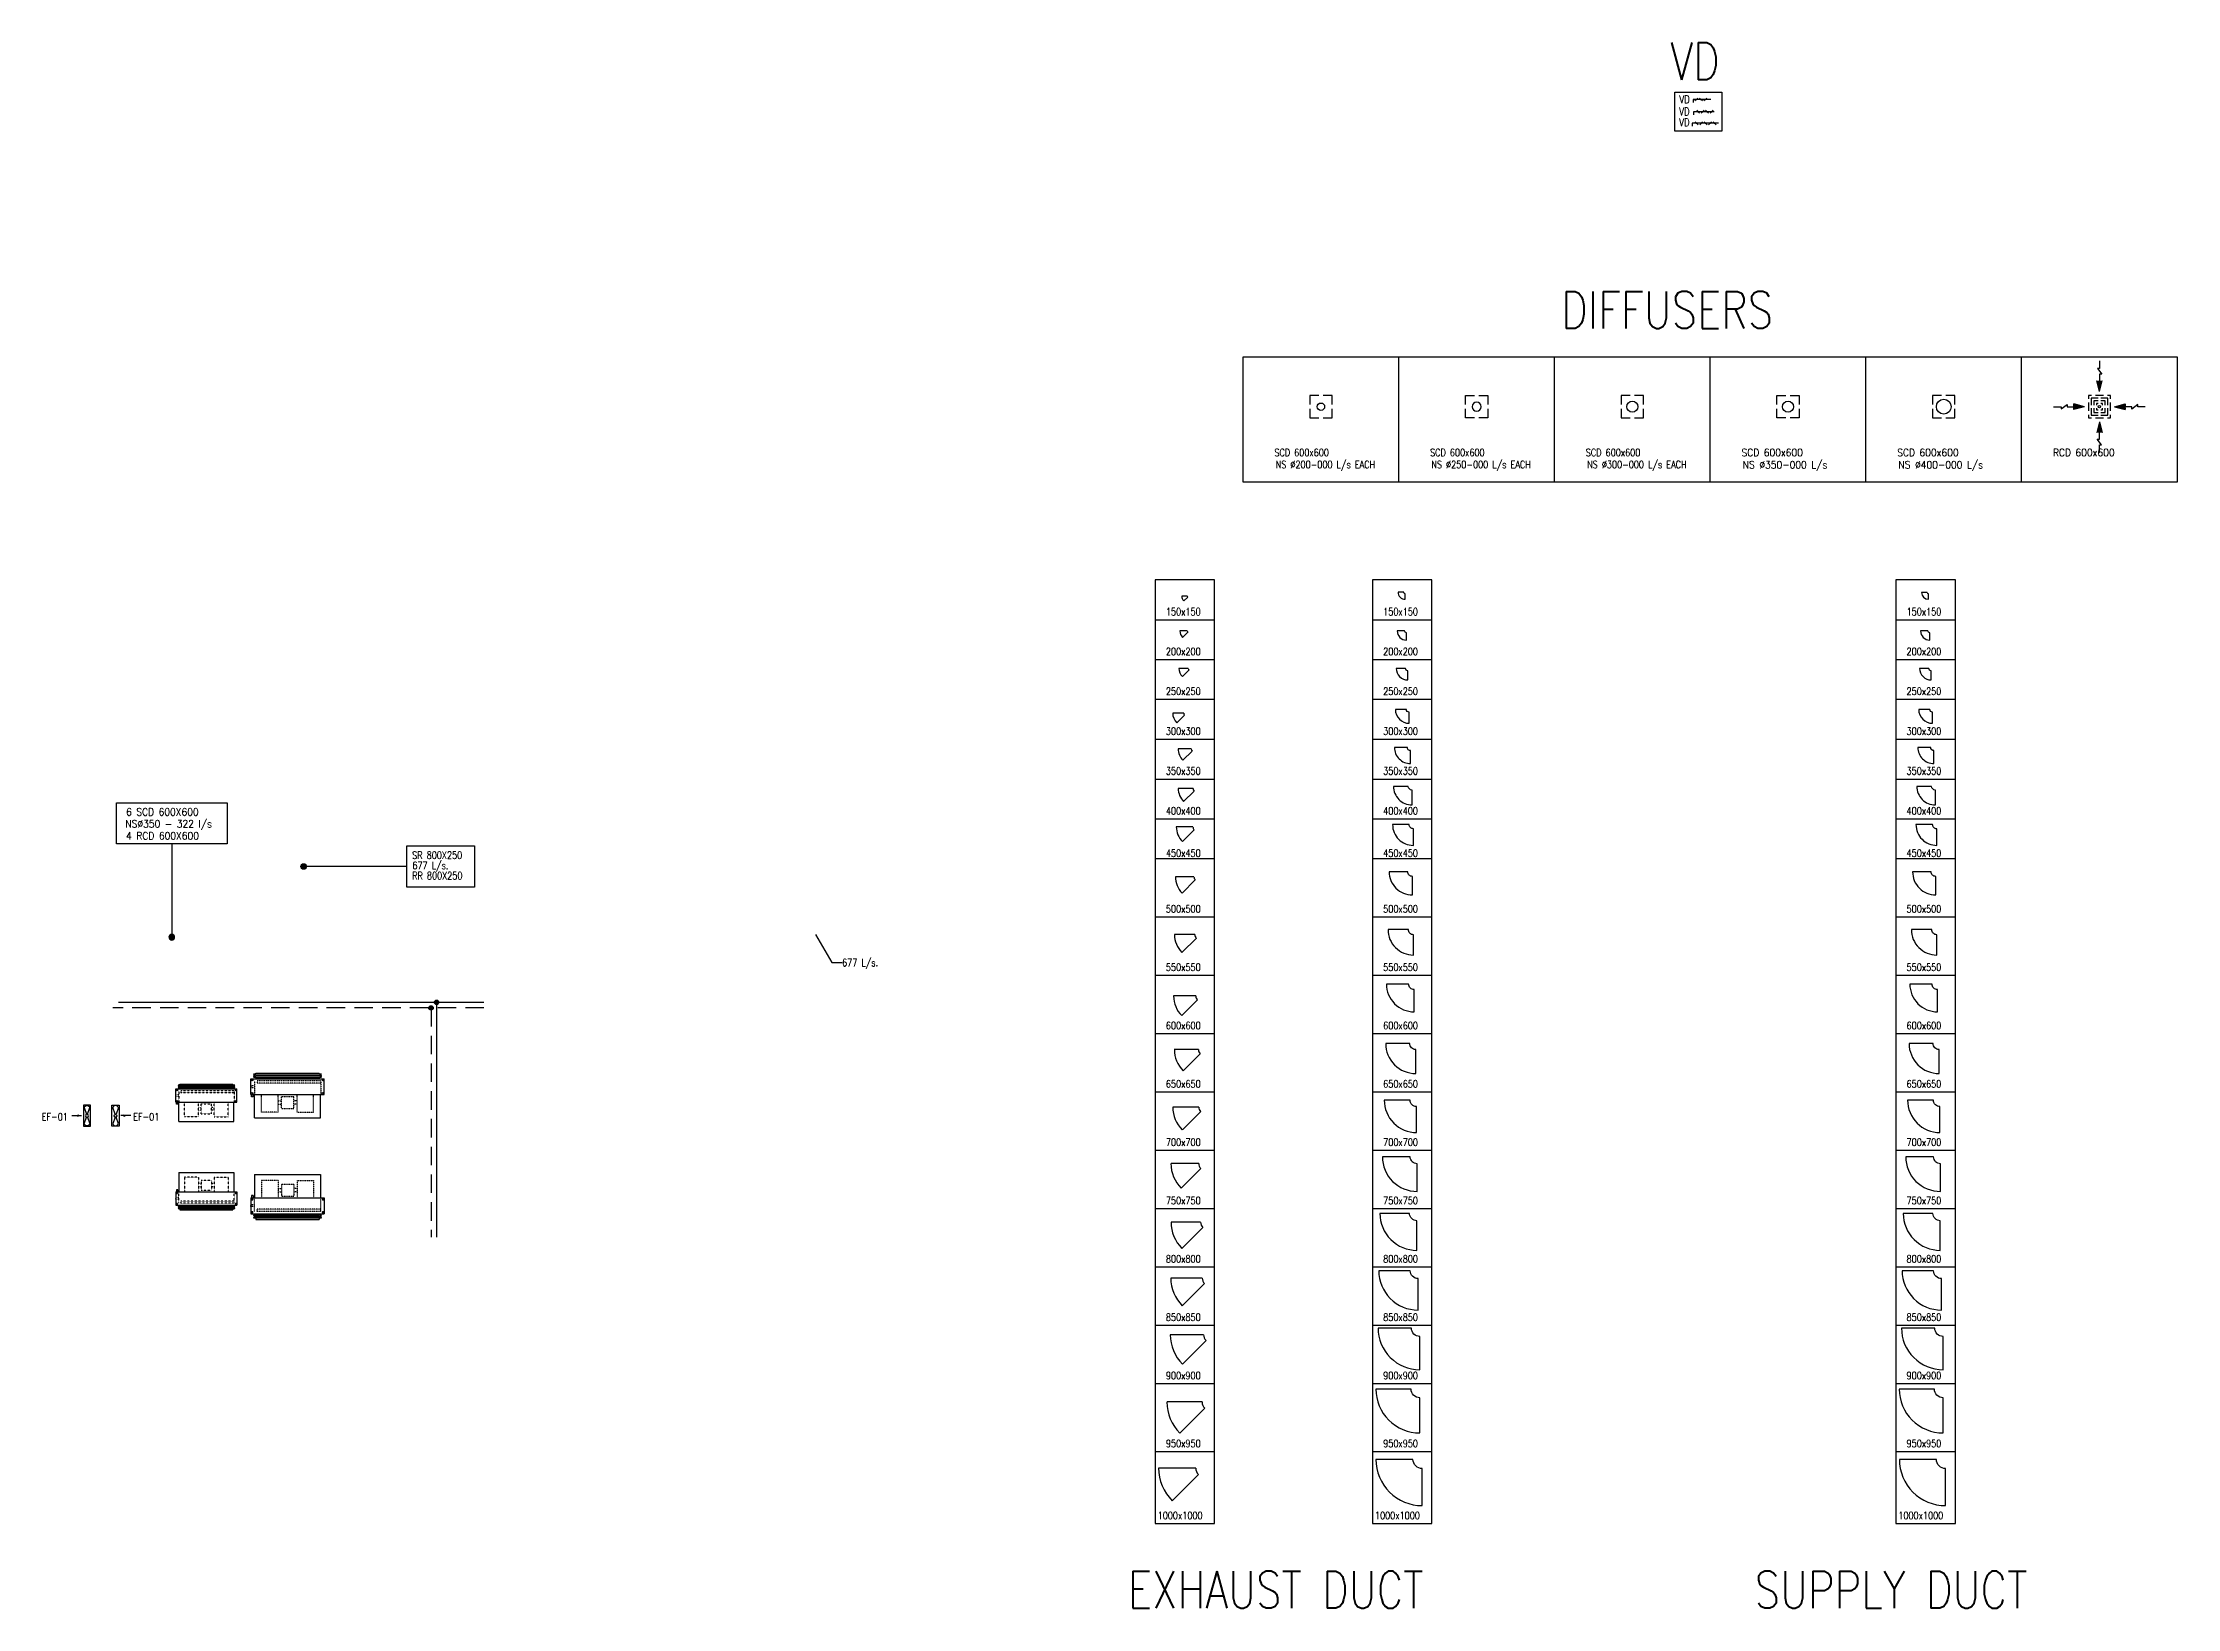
# Model space of a CAD drawing. Header units: inches. Extents: x -26677 to 64735, y -31918 to 10388.
# Drawn here: x -26677 to 30987, y -31918 to 10388 of the extents above; entities that cross this region are included whole.
import ezdxf

# ---------------------------------------------------------------- set-up
doc = ezdxf.new("R2010")
doc.units = ezdxf.units.IN
doc.header["$MEASUREMENT"] = 0
for name, pattern in [('CONTINUA', [0]), ('DASHED', [0.75, 0.5, -0.25]), ('DSH1', [0.101, 0.067, -0.034]), ('HIDDEN', [9.525, 6.35, -3.175])]:
    doc.linetypes.add(name, pattern=pattern)
for name, color, linetype in [('ARNOT', 3, 'Continuous'), ('BLOCKS', 2, 'Continuous'), ('Electric', 254, 'Continuous'), ('F-TEXT', 2, 'Continuous'), ('M-ANNO-SIZE', 2, 'Continuous'), ('M-ANNO-TEXS', 2, 'Continuous'), ('M-exh duct', 3, 'Continuous'), ('M-HVAC-SPAR', 2, 'Continuous'), ('M-HVAC-SPCD', 2, 'HIDDEN'), ('M-HVAC-SUPP', 4, 'Continuous'), ('M-REFG-LPIP', 82, 'Continuous'), ('M-REFG-SPIP', 82, 'DASHED'), ('M-SYMB-ARRW', 2, 'Continuous'), ('M_ARR', 2, 'Continuous'), ('MDUCT', 4, 'Continuous'), ('MEQUIP', 2, 'Continuous')]:
    doc.layers.add(name, color=color, linetype=linetype)
doc.styles.add('QC-SEC', font='romans.shx')
doc.styles.add('ROMANS', font='ROMANS.shx', dxfattribs={"width": 0.8, "height": 0.15})

msp = doc.modelspace()

# ---------------------------------------------------------------- texts
at = {"layer": 'F-TEXT', "style": 'QC-SEC', "width": 0.9}
for s, p in [('SCD 600x600', (19214, -788)), ('NS %%C350-000 L/s', (19249, -1118)), ('SCD 600x600', (23420, -788)), ('NS %%C400-000 L/s', (23455, -1118)), ('RCD 600x600', (27626, -788)), ('6 SCD 600X600', (-24424, -10500)), ('NS%%C350 - 322 l/s', (-24443, -10820)), ('4 RCD 600X600', (-24424, -11143))]:
    msp.add_text(s, height=200, dxfattribs=at).set_placement(p)
at = {"layer": 'M-ANNO-SIZE', "linetype": 'CONTINUA', "style": 'ROMANS', "width": 0.8}
for p in [(17536, 8750), (17532, 8422), (17532, 8132)]:
    msp.add_text('VD', height=210, dxfattribs=at).set_placement(p)
at = {"layer": 'M-ANNO-TEXS', "style": 'ROMANS', "width": 0.8}
for s, height, p in [('VD', 1000, (17285, 9388)), ('DIFFUSERS', 1000, (14342, 2667)), ('SCD 600x600', 200, (6595, -788)), ('NS %%C200-000 L/s EACH', 200, (6630, -1111)), ('SCD 600x600', 200, (10801, -788)), ('NS %%C250-000 L/s EACH', 200, (10836, -1111)), ('SCD 600x600', 200, (15008, -788)), ('NS %%C300-000 L/s EACH', 200, (15043, -1111)), ('150x150', 200, (3665, -5087)), ('150x150', 200, (9535, -5087)), ('150x150', 200, (23673, -5087)), ('200x200', 200, (3665, -6163)), ('200x200', 200, (9535, -6163)), ('200x200', 200, (23673, -6163)), ('250x250', 200, (3665, -7239)), ('250x250', 200, (9535, -7239)), ('250x250', 200, (23673, -7239)), ('300x300', 200, (3665, -8315)), ('300x300', 200, (9535, -8315)), ('300x300', 200, (23673, -8315)), ('350x350', 200, (3665, -9392)), ('350x350', 200, (9535, -9392)), ('350x350', 200, (23673, -9392)), ('400x400', 200, (3665, -10468)), ('400x400', 200, (9535, -10468)), ('400x400', 200, (23673, -10468)), ('SR 800X250', 200, (-16696, -11668)), ('450x450', 200, (3665, -11610)), ('450x450', 200, (9535, -11610)), ('450x450', 200, (23673, -11610)), ('RR 800X250', 200, (-16696, -12221)), ('677 L/s.', 200, (-16691, -11944)), ('500x500', 200, (3665, -13120)), ('500x500', 200, (9535, -13120)), ('500x500', 200, (23673, -13120)), ('677 L/s.', 200, (-5082, -14571)), ('550x550', 200, (3665, -14696)), ('550x550', 200, (9535, -14696)), ('550x550', 200, (23673, -14696)), ('600x600', 200, (3665, -16272)), ('600x600', 200, (9535, -16272)), ('600x600', 200, (23673, -16272)), ('650x650', 200, (3665, -17849)), ('650x650', 200, (9535, -17849)), ('650x650', 200, (23673, -17849)), ('EF-01', 200, (-26705, -18735)), ('EF-01', 200, (-24233, -18735)), ('700x700', 200, (3665, -19425)), ('700x700', 200, (9535, -19425)), ('700x700', 200, (23673, -19425)), ('750x750', 200, (3665, -21001)), ('750x750', 200, (9535, -21001)), ('750x750', 200, (23673, -21001)), ('800x800', 200, (3665, -22577)), ('800x800', 200, (9535, -22577)), ('800x800', 200, (23673, -22577)), ('850x850', 200, (3665, -24153)), ('850x850', 200, (9535, -24153)), ('850x850', 200, (23673, -24153)), ('900x900', 200, (3665, -25729)), ('900x900', 200, (9535, -25729)), ('900x900', 200, (23673, -25729)), ('950x950', 200, (3665, -27562)), ('950x950', 200, (9535, -27562)), ('950x950', 200, (23673, -27562)), ('1000x1000', 200, (3442, -29508)), ('1000x1000', 200, (9312, -29508)), ('1000x1000', 200, (23450, -29508)), ('EXHAUST DUCT', 1000, (2637, -31918)), ('SUPPLY DUCT', 1000, (19567, -31918))]:
    msp.add_text(s, height=height, dxfattribs=at).set_placement(p)

# ---------------------------------------------------------------- blocks, each defined once
blk = doc.blocks.new('FC4')
at = {"layer": 'MEQUIP', "color": 1}
for p, q in [((-1211, 494), (-861, 494)), ((-1211, 494), (-1211, -494)), ((-896, 540), (-861, 540)), ((-896, 514), (-896, 540)), ((-896, 514), (-861, 514)), ((-861, 550), (-861, -550)), ((-861, 550), (-623, 550)), ((-623, 550), (-623, -550)), ((-603, 476), (-623, 476)), ((-591, 511), (-603, 476)), ((-603, -511), (-603, 511)), ((-603, 476), (-603, -476)), ((-591, 511), (-579, 476)), ((-567, 511), (-579, 476)), ((-579, -476), (-579, 476)), ((-567, 511), (-556, 476)), ((-556, -511), (-556, 511)), ((-556, 476), (-538, 476)), ((-538, 476), (-538, -476)), ((-1211, -494), (-861, -494)), ((-861, -550), (-623, -550)), ((-603, -476), (-623, -476)), ((-591, -511), (-603, -476)), ((-591, -511), (-579, -476)), ((-567, -511), (-579, -476)), ((-567, -511), (-556, -476)), ((-556, -476), (-538, -476))]:
    blk.add_line(p, q, dxfattribs=at)
at = {"layer": 'MEQUIP', "color": 1, "linetype": 'DSH1'}
for p, q in [((-1123, 142), (-1123, 392)), ((-1123, 392), (-861, 392)), ((-656, 494), (-861, 494)), ((-731, 550), (-758, 550)), ((-758, 494), (-758, 550)), ((-731, 494), (-731, 550)), ((-656, 458), (-691, 458)), ((-691, -498), (-691, 458)), ((-656, -498), (-656, 458)), ((-1123, 142), (-861, 142)), ((-1069, 92), (-1069, -92)), ((-1069, 92), (-889, 92)), ((-1004, 142), (-1004, 92)), ((-954, 142), (-954, 92)), ((-889, 92), (-889, -92)), ((-1123, -142), (-861, -142)), ((-1123, -142), (-1123, -392)), ((-1069, -92), (-889, -92)), ((-1004, -142), (-1004, -92)), ((-954, -142), (-954, -92)), ((-1123, -392), (-861, -392)), ((-656, -498), (-861, -498))]:
    blk.add_line(p, q, dxfattribs=at)
at = {"layer": 'MEQUIP', "color": 1}
for centre in [(-841, 530), (-643, 530), (-841, -530), (-643, -530)]:
    blk.add_circle(centre, 10.3, dxfattribs=at)
blk = doc.blocks.new('A$C64C325FD')
at = {"color": 1, "ltscale": 0.5}
for p, q in [((84, 334), (647, 334)), ((84, 138), (84, 334)), ((647, 138), (84, 138)), ((148, 312), (329, 249)), ((329, 223), (148, 160)), ((584, 312), (403, 249)), ((403, 223), (584, 160)), ((647, 334), (647, 138))]:
    blk.add_line(p, q, dxfattribs=at)
blk.add_circle((366, 236), 39.5, dxfattribs=at)
for centre, start, end in [((168, 236), 104.81139, 255.18861), ((564, 236), 284.81139, 75.18861)]:
    blk.add_arc(centre, 78.3, start, end, dxfattribs=at)
blk = doc.blocks.new('ARR03B')
at = {"layer": 'M-SYMB-ARRW'}
blk.add_lwpolyline([(0, 0), (-2, 0), (-3.5, 0), (-4, 0.5), (-4, -0.5), (-4.5, 0), (-6, 0)], dxfattribs=at)
blk = doc.blocks.new('A$C72AE6952')
blk.add_hatch(color=6).paths.add_polyline_path([(-151, 0, 1), (151, 0, 1)])
at = {"color": 6}
blk.add_circle((0, 0), 151, dxfattribs=at)
blk = doc.blocks.new('A$C09027BB9')
blk.add_hatch(color=3).paths.add_polyline_path([(75, 0, 1), (-75, 0, 1)])
at = {"color": 3}
blk.add_circle((0, 0), 75.3, dxfattribs=at)
blk = doc.blocks.new('A$C41BB26E9')
h = blk.add_hatch(color=1)
edge = h.paths.add_edge_path()
edge.add_ellipse((-392, 0), major_axis=(-10.7, 10.7), ratio=1, start_angle=135, end_angle=225)
edge.add_line((-376, 0), (-392, 0))
edge.add_line((-392, 0), (-402, -11))
edge.add_ellipse((-392, 0), major_axis=(-10.7, 10.7), ratio=1, start_angle=90, end_angle=135)
edge = h.paths.add_edge_path()
edge.add_line((-392, 0), (-407, 0))
edge.add_ellipse((-392, 0), major_axis=(-10.7, 10.7), ratio=1, start_angle=45, end_angle=90)
edge.add_line((-402, -11), (-392, 0))
edge = h.paths.add_edge_path()
edge.add_ellipse((-392, 0), major_axis=(-10.7, 10.7), ratio=1, start_angle=270, end_angle=315)
edge.add_ellipse((-392, 0), major_axis=(-10.7, 10.7), ratio=1, start_angle=-45, end_angle=45)
edge.add_line((-407, 0), (-392, 0))
edge.add_line((-392, 0), (-381, 11))
edge = h.paths.add_edge_path()
edge.add_ellipse((-392, 0), major_axis=(-10.7, 10.7), ratio=1, start_angle=225, end_angle=270)
edge.add_line((-381, 11), (-392, 0))
edge.add_line((-392, 0), (-376, 0))
h = blk.add_hatch(color=1)
edge = h.paths.add_edge_path()
edge.add_ellipse((-270, 0), major_axis=(-10.7, 10.7), ratio=1, start_angle=135, end_angle=225)
edge.add_line((-255, 0), (-270, 0))
edge.add_line((-270, 0), (-281, -11))
edge.add_ellipse((-270, 0), major_axis=(-10.7, 10.7), ratio=1, start_angle=90, end_angle=135)
edge = h.paths.add_edge_path()
edge.add_line((-270, 0), (-285, 0))
edge.add_ellipse((-270, 0), major_axis=(-10.7, 10.7), ratio=1, start_angle=45, end_angle=90)
edge.add_line((-281, -11), (-270, 0))
edge = h.paths.add_edge_path()
edge.add_ellipse((-270, 0), major_axis=(-10.7, 10.7), ratio=1, start_angle=270, end_angle=315)
edge.add_ellipse((-270, 0), major_axis=(-10.7, 10.7), ratio=1, start_angle=-45, end_angle=45)
edge.add_line((-285, 0), (-270, 0))
edge.add_line((-270, 0), (-259, 11))
edge = h.paths.add_edge_path()
edge.add_ellipse((-270, 0), major_axis=(-10.7, 10.7), ratio=1, start_angle=225, end_angle=270)
edge.add_line((-259, 11), (-270, 0))
edge.add_line((-270, 0), (-255, 0))
h = blk.add_hatch(color=1)
edge = h.paths.add_edge_path()
edge.add_ellipse((-148, 0), major_axis=(-10.7, 10.7), ratio=1, start_angle=135, end_angle=225)
edge.add_line((-133, 0), (-148, 0))
edge.add_line((-148, 0), (-159, -11))
edge.add_ellipse((-148, 0), major_axis=(-10.7, 10.7), ratio=1, start_angle=90, end_angle=135)
edge = h.paths.add_edge_path()
edge.add_line((-148, 0), (-163, 0))
edge.add_ellipse((-148, 0), major_axis=(-10.7, 10.7), ratio=1, start_angle=45, end_angle=90)
edge.add_line((-159, -11), (-148, 0))
edge = h.paths.add_edge_path()
edge.add_ellipse((-148, 0), major_axis=(-10.7, 10.7), ratio=1, start_angle=270, end_angle=315)
edge.add_ellipse((-148, 0), major_axis=(-10.7, 10.7), ratio=1, start_angle=-45, end_angle=45)
edge.add_line((-163, 0), (-148, 0))
edge.add_line((-148, 0), (-137, 11))
edge = h.paths.add_edge_path()
edge.add_ellipse((-148, 0), major_axis=(-10.7, 10.7), ratio=1, start_angle=225, end_angle=270)
edge.add_line((-137, 11), (-148, 0))
edge.add_line((-148, 0), (-133, 0))
at = {"layer": 'ARNOT', "color": 1}
for p, q in [((0, 0), (-484, 0)), ((-484, 0), (-484, -78)), ((-431, -40), (-352, 40)), ((-230, -40), (-310, 40)), ((-108, 40), (-188, -40))]:
    blk.add_line(p, q, dxfattribs=at)
at = {"layer": 'ARNOT', "color": 1, "extrusion": (0, 0, -1)}
for centre, major_axis, start_param, end_param in [((-392, 0), (-7.13, 7.13), 3.926991, 7.068583), ((-392, 0), (-7.13, 7.13), 0.785398, 3.926991), ((-270, 0), (-7.13, 7.13), 5.497787, 8.63938), ((-270, 0), (7.13, 7.13), 0.785398, 3.926991), ((-148, 0), (-7.13, 7.13), 5.497787, 8.63938), ((-148, 0), (-7.13, 7.13), 2.356194, 5.497787)]:
    blk.add_ellipse(centre, major_axis=major_axis, ratio=1, start_param=start_param, end_param=end_param, dxfattribs=at)
blk = doc.blocks.new('A$C390C0F3E')
h = blk.add_hatch(color=1)
edge = h.paths.add_edge_path()
edge.add_ellipse((56, 0), major_axis=(-9.98, 9.98), ratio=1, start_angle=-135, end_angle=0)
edge.add_line((46, 10), (56, 0))
edge.add_line((56, 0), (70, 0))
edge = h.paths.add_edge_path()
edge.add_ellipse((56, 0), major_axis=(9.98, 9.98), ratio=1, start_angle=270, end_angle=315)
edge.add_line((70, 0), (56, 0))
edge.add_line((56, 0), (66, -10))
edge = h.paths.add_edge_path()
edge.add_line((56, 0), (42, 0))
edge.add_ellipse((56, 0), major_axis=(9.98, 9.98), ratio=1, start_angle=135, end_angle=270)
edge.add_line((66, -10), (56, 0))
edge = h.paths.add_edge_path()
edge.add_ellipse((56, 0), major_axis=(-9.98, 9.98), ratio=1, start_angle=0, end_angle=45)
edge.add_line((42, 0), (56, 0))
edge.add_line((56, 0), (46, 10))
h = blk.add_hatch(color=1)
edge = h.paths.add_edge_path()
edge.add_ellipse((178, 0), major_axis=(-9.98, 9.98), ratio=1, start_angle=-135, end_angle=0)
edge.add_line((168, 10), (178, 0))
edge.add_line((178, 0), (192, 0))
edge = h.paths.add_edge_path()
edge.add_ellipse((178, 0), major_axis=(9.98, 9.98), ratio=1, start_angle=270, end_angle=315)
edge.add_line((192, 0), (178, 0))
edge.add_line((178, 0), (188, -10))
edge = h.paths.add_edge_path()
edge.add_line((178, 0), (164, 0))
edge.add_ellipse((178, 0), major_axis=(9.98, 9.98), ratio=1, start_angle=135, end_angle=270)
edge.add_line((188, -10), (178, 0))
edge = h.paths.add_edge_path()
edge.add_ellipse((178, 0), major_axis=(-9.98, 9.98), ratio=1, start_angle=0, end_angle=45)
edge.add_line((164, 0), (178, 0))
edge.add_line((178, 0), (168, 10))
h = blk.add_hatch(color=1)
edge = h.paths.add_edge_path()
edge.add_ellipse((299, 0), major_axis=(-9.98, 9.98), ratio=1, start_angle=-135, end_angle=0)
edge.add_line((289, 10), (299, 0))
edge.add_line((299, 0), (314, 0))
edge = h.paths.add_edge_path()
edge.add_ellipse((299, 0), major_axis=(9.98, 9.98), ratio=1, start_angle=270, end_angle=315)
edge.add_line((314, 0), (299, 0))
edge.add_line((299, 0), (309, -10))
edge = h.paths.add_edge_path()
edge.add_line((299, 0), (285, 0))
edge.add_ellipse((299, 0), major_axis=(9.98, 9.98), ratio=1, start_angle=135, end_angle=270)
edge.add_line((309, -10), (299, 0))
edge = h.paths.add_edge_path()
edge.add_ellipse((299, 0), major_axis=(-9.98, 9.98), ratio=1, start_angle=0, end_angle=45)
edge.add_line((285, 0), (299, 0))
edge.add_line((299, 0), (289, 10))
h = blk.add_hatch(color=1)
edge = h.paths.add_edge_path()
edge.add_ellipse((421, 0), major_axis=(-9.98, 9.98), ratio=1, start_angle=-135, end_angle=0)
edge.add_line((411, 10), (421, 0))
edge.add_line((421, 0), (435, 0))
edge = h.paths.add_edge_path()
edge.add_ellipse((421, 0), major_axis=(9.98, 9.98), ratio=1, start_angle=270, end_angle=315)
edge.add_line((435, 0), (421, 0))
edge.add_line((421, 0), (431, -10))
edge = h.paths.add_edge_path()
edge.add_line((421, 0), (407, 0))
edge.add_ellipse((421, 0), major_axis=(9.98, 9.98), ratio=1, start_angle=135, end_angle=270)
edge.add_line((431, -10), (421, 0))
edge = h.paths.add_edge_path()
edge.add_ellipse((421, 0), major_axis=(-9.98, 9.98), ratio=1, start_angle=0, end_angle=45)
edge.add_line((407, 0), (421, 0))
edge.add_line((421, 0), (411, 10))
h = blk.add_hatch(color=1)
edge = h.paths.add_edge_path()
edge.add_ellipse((543, 0), major_axis=(-9.98, 9.98), ratio=1, start_angle=-135, end_angle=0)
edge.add_line((533, 10), (543, 0))
edge.add_line((543, 0), (557, 0))
edge = h.paths.add_edge_path()
edge.add_ellipse((543, 0), major_axis=(9.98, 9.98), ratio=1, start_angle=270, end_angle=315)
edge.add_line((557, 0), (543, 0))
edge.add_line((543, 0), (553, -10))
edge = h.paths.add_edge_path()
edge.add_line((543, 0), (529, 0))
edge.add_ellipse((543, 0), major_axis=(9.98, 9.98), ratio=1, start_angle=135, end_angle=270)
edge.add_line((553, -10), (543, 0))
edge = h.paths.add_edge_path()
edge.add_ellipse((543, 0), major_axis=(-9.98, 9.98), ratio=1, start_angle=0, end_angle=45)
edge.add_line((529, 0), (543, 0))
edge.add_line((543, 0), (533, 10))
at = {"layer": 'ARNOT', "color": 1}
for p, q in [((-66, 0), (-66, -80)), ((648, 0), (-66, 0)), ((96, -40), (16, 40)), ((138, -40), (218, 40)), ((339, -40), (260, 40)), ((461, 40), (381, -40)), ((583, -40), (503, 40))]:
    blk.add_line(p, q, dxfattribs=at)
at = {"layer": 'ARNOT', "color": 1, "extrusion": (0, 0, -1)}
for centre, major_axis, start_param, end_param in [((56, 0), (-7.13, 7.13), 5.497787, 8.63938), ((56, 0), (7.13, 7.13), 0.785398, 3.926991), ((178, 0), (-7.13, 7.13), 3.926991, 7.068583), ((178, 0), (-7.13, 7.13), 0.785398, 3.926991), ((299, 0), (-7.13, 7.13), 5.497787, 8.63938), ((299, 0), (7.13, 7.13), 0.785398, 3.926991), ((421, 0), (-7.13, 7.13), 5.497787, 8.63938), ((421, 0), (-7.13, 7.13), 2.356194, 5.497787), ((543, 0), (-7.13, 7.13), 5.497787, 8.63938), ((543, 0), (7.13, 7.13), 0.785398, 3.926991)]:
    blk.add_ellipse(centre, major_axis=major_axis, ratio=1, start_param=start_param, end_param=end_param, dxfattribs=at)
blk = doc.blocks.new('A$C67844AE1')
h = blk.add_hatch(color=1)
edge = h.paths.add_edge_path()
edge.add_ellipse((122, 0), major_axis=(-9.98, 9.98), ratio=1, start_angle=-135, end_angle=0)
edge.add_line((112, 10), (122, 0))
edge.add_line((122, 0), (137, 0))
edge = h.paths.add_edge_path()
edge.add_ellipse((122, 0), major_axis=(9.98, 9.98), ratio=1, start_angle=270, end_angle=315)
edge.add_line((137, 0), (122, 0))
edge.add_line((122, 0), (132, -10))
edge = h.paths.add_edge_path()
edge.add_line((122, 0), (108, 0))
edge.add_ellipse((122, 0), major_axis=(9.98, 9.98), ratio=1, start_angle=135, end_angle=270)
edge.add_line((132, -10), (122, 0))
edge = h.paths.add_edge_path()
edge.add_ellipse((122, 0), major_axis=(-9.98, 9.98), ratio=1, start_angle=0, end_angle=45)
edge.add_line((108, 0), (122, 0))
edge.add_line((122, 0), (112, 10))
h = blk.add_hatch(color=1)
edge = h.paths.add_edge_path()
edge.add_ellipse((244, 0), major_axis=(-9.98, 9.98), ratio=1, start_angle=-135, end_angle=0)
edge.add_line((234, 10), (244, 0))
edge.add_line((244, 0), (258, 0))
edge = h.paths.add_edge_path()
edge.add_ellipse((244, 0), major_axis=(9.98, 9.98), ratio=1, start_angle=270, end_angle=315)
edge.add_line((258, 0), (244, 0))
edge.add_line((244, 0), (254, -10))
edge = h.paths.add_edge_path()
edge.add_line((244, 0), (230, 0))
edge.add_ellipse((244, 0), major_axis=(9.98, 9.98), ratio=1, start_angle=135, end_angle=270)
edge.add_line((254, -10), (244, 0))
edge = h.paths.add_edge_path()
edge.add_ellipse((244, 0), major_axis=(-9.98, 9.98), ratio=1, start_angle=0, end_angle=45)
edge.add_line((230, 0), (244, 0))
edge.add_line((244, 0), (234, 10))
h = blk.add_hatch(color=1)
edge = h.paths.add_edge_path()
edge.add_ellipse((366, 0), major_axis=(-9.98, 9.98), ratio=1, start_angle=-135, end_angle=0)
edge.add_line((356, 10), (366, 0))
edge.add_line((366, 0), (380, 0))
edge = h.paths.add_edge_path()
edge.add_ellipse((366, 0), major_axis=(9.98, 9.98), ratio=1, start_angle=270, end_angle=315)
edge.add_line((380, 0), (366, 0))
edge.add_line((366, 0), (376, -10))
edge = h.paths.add_edge_path()
edge.add_line((366, 0), (352, 0))
edge.add_ellipse((366, 0), major_axis=(9.98, 9.98), ratio=1, start_angle=135, end_angle=270)
edge.add_line((376, -10), (366, 0))
edge = h.paths.add_edge_path()
edge.add_ellipse((366, 0), major_axis=(-9.98, 9.98), ratio=1, start_angle=0, end_angle=45)
edge.add_line((352, 0), (366, 0))
edge.add_line((366, 0), (356, 10))
h = blk.add_hatch(color=1)
edge = h.paths.add_edge_path()
edge.add_ellipse((488, 0), major_axis=(-9.98, 9.98), ratio=1, start_angle=-135, end_angle=0)
edge.add_line((478, 10), (488, 0))
edge.add_line((488, 0), (502, 0))
edge = h.paths.add_edge_path()
edge.add_ellipse((488, 0), major_axis=(9.98, 9.98), ratio=1, start_angle=270, end_angle=315)
edge.add_line((502, 0), (488, 0))
edge.add_line((488, 0), (497, -10))
edge = h.paths.add_edge_path()
edge.add_line((488, 0), (473, 0))
edge.add_ellipse((488, 0), major_axis=(9.98, 9.98), ratio=1, start_angle=135, end_angle=270)
edge.add_line((497, -10), (488, 0))
edge = h.paths.add_edge_path()
edge.add_ellipse((488, 0), major_axis=(-9.98, 9.98), ratio=1, start_angle=0, end_angle=45)
edge.add_line((473, 0), (488, 0))
edge.add_line((488, 0), (478, 10))
at = {"layer": 'ARNOT', "color": 1}
for p, q in [((0, 0), (0, -80)), ((555, 0), (0, 0)), ((162, -40), (83, 40)), ((204, -40), (284, 40)), ((406, -40), (326, 40)), ((527, 40), (448, -40))]:
    blk.add_line(p, q, dxfattribs=at)
at = {"layer": 'ARNOT', "color": 1, "extrusion": (0, 0, -1)}
for centre, major_axis, start_param, end_param in [((122, 0), (-7.13, 7.13), 5.497787, 8.63938), ((122, 0), (7.13, 7.13), 0.785398, 3.926991), ((244, 0), (-7.13, 7.13), 3.926991, 7.068583), ((244, 0), (-7.13, 7.13), 0.785398, 3.926991), ((366, 0), (-7.13, 7.13), 5.497787, 8.63938), ((366, 0), (7.13, 7.13), 0.785398, 3.926991), ((488, 0), (-7.13, 7.13), 5.497787, 8.63938), ((488, 0), (-7.13, 7.13), 2.356194, 5.497787)]:
    blk.add_ellipse(centre, major_axis=major_axis, ratio=1, start_param=start_param, end_param=end_param, dxfattribs=at)
blk = doc.blocks.new('dif')
for p, q in [((-0.5, 0.5), (-0.1, 0.5)), ((-0.5, 0.1), (-0.5, 0.5)), ((0.1, 0.5), (0.5, 0.5)), ((0.5, 0.5), (0.5, 0.1)), ((-0.5, -0.5), (-0.5, -0.1)), ((-0.1, -0.5), (-0.5, -0.5)), ((0.5, -0.5), (0.1, -0.5)), ((0.5, -0.1), (0.5, -0.5))]:
    blk.add_line(p, q)
blk = doc.blocks.new('s_arw')
at = {"layer": 'M-SYMB-ARRW'}
blk.add_lwpolyline([(0, 3, 0, 0.5, 0), (0, 2, 0, 0, 0), (0, 0, 0, 0, 0)], format="xyseb", dxfattribs=at)
blk = doc.blocks.new('A$C26CA1A77')
at = {"layer": 'M-HVAC-SPCD', "linetype": 'CONTINUA'}
blk.add_circle((824, 824), 125, dxfattribs=at)
at = {"layer": 'M-HVAC-SPAR', "linetype": 'CONTINUA', "extrusion": (0, 0, -1), "xscale": 200.0000000000132, "yscale": 200, "zscale": -200}
for p, rotation in [((-424, 1224), 315), ((-1224, 1224), 45), ((-424, 424), 225), ((-1224, 424), 135)]:
    blk.add_blockref('s_arw', p, dxfattribs=dict(at, rotation=rotation))
at = {"layer": 'M-HVAC-SPCD', "linetype": 'CONTINUA', "extrusion": (0, 0, -1), "xscale": 600, "yscale": 600, "zscale": -600, "rotation": 90}
blk.add_blockref('dif', (-824, 824), dxfattribs=at)
blk = doc.blocks.new('A$C03107D1E')
at = {"layer": 'M-HVAC-SPCD', "linetype": 'CONTINUA'}
blk.add_circle((824, 824), 150, dxfattribs=at)
at = {"layer": 'M-HVAC-SPAR', "linetype": 'CONTINUA', "extrusion": (0, 0, -1), "xscale": 200.0000000000132, "yscale": 200, "zscale": -200}
for p, rotation in [((-424, 1224), 315), ((-1224, 1224), 45), ((-424, 424), 225), ((-1224, 424), 135)]:
    blk.add_blockref('s_arw', p, dxfattribs=dict(at, rotation=rotation))
at = {"layer": 'M-HVAC-SPCD', "linetype": 'CONTINUA', "extrusion": (0, 0, -1), "xscale": 600, "yscale": 600, "zscale": -600, "rotation": 90}
blk.add_blockref('dif', (-824, 824), dxfattribs=at)
blk = doc.blocks.new('A$C3B9C25EA')
at = {"layer": 'M-HVAC-SPCD', "linetype": 'CONTINUA'}
blk.add_circle((824, 824), 100, dxfattribs=at)
at = {"layer": 'M-HVAC-SPAR', "linetype": 'CONTINUA', "extrusion": (0, 0, -1), "xscale": 200.0000000000132, "yscale": 200, "zscale": -200}
for p, rotation in [((-424, 1224), 315), ((-1224, 1224), 45), ((-424, 424), 225), ((-1224, 424), 135)]:
    blk.add_blockref('s_arw', p, dxfattribs=dict(at, rotation=rotation))
at = {"layer": 'M-HVAC-SPCD', "linetype": 'CONTINUA', "extrusion": (0, 0, -1), "xscale": 600, "yscale": 600, "zscale": -600, "rotation": 90}
blk.add_blockref('dif', (-824, 824), dxfattribs=at)
blk = doc.blocks.new('A$C0C3C5058')
at = {"layer": 'M-HVAC-SPCD', "linetype": 'CONTINUA'}
blk.add_circle((300, 300), 200, dxfattribs=at)
at = {"layer": 'M-HVAC-SPAR', "linetype": 'CONTINUA', "extrusion": (0, 0, -1), "xscale": 200.0000000000132, "yscale": 200, "zscale": -200}
for p, rotation in [((100, 700), 315), ((-700, 700), 45), ((100, -100), 225), ((-700, -100), 135)]:
    blk.add_blockref('s_arw', p, dxfattribs=dict(at, rotation=rotation))
at = {"layer": 'M-HVAC-SPCD', "linetype": 'CONTINUA', "extrusion": (0, 0, -1), "xscale": 600, "yscale": 600, "zscale": -600, "rotation": 180}
blk.add_blockref('dif', (-300, 300), dxfattribs=at)
blk = doc.blocks.new('A$C263B7668')
at = {"layer": 'M-HVAC-SPCD', "linetype": 'CONTINUA'}
blk.add_circle((300, 300), 150, dxfattribs=at)
at = {"layer": 'M-HVAC-SPAR', "linetype": 'CONTINUA', "xscale": 200.0000000000132, "yscale": 200, "zscale": 200}
for p, rotation in [((-100, 700), 45), ((700, 700), 315), ((-100, -100), 135), ((700, -100), 225)]:
    blk.add_blockref('s_arw', p, dxfattribs=dict(at, rotation=rotation))
at = {"layer": 'M-HVAC-SPCD', "linetype": 'CONTINUA', "xscale": 600, "yscale": 600, "zscale": 600, "rotation": 270}
blk.add_blockref('dif', (300, 300), dxfattribs=at)
blk = doc.blocks.new('A$C4AE13D6C')
at = {"layer": 'M-exh duct', "color": 4}
for p, q in [((843, -337), (693, -337)), ((881, -524), (881, -374)), ((881, -524), (881, -524))]:
    blk.add_line(p, q, dxfattribs=at)
for radius in [188, 37.5]:
    blk.add_arc((881, -337), radius, 180, 270, dxfattribs=at)
blk = doc.blocks.new('A$C00990124')
at = {"layer": 'M-exh duct'}
for p, q in [((42, 80), (-108, 80)), ((53, 53), (-53, -53))]:
    blk.add_line(p, q, dxfattribs=at)
for radius in [188, 37.5]:
    blk.add_arc((80, 80), radius, 180, 225, dxfattribs=at)
blk = doc.blocks.new('A$C4DB71547')
at = {"layer": 'M-exh duct'}
for p, q in [((181, 96), (-19, 96)), ((196, 60), (54, -81))]:
    blk.add_line(p, q, dxfattribs=at)
for radius in [250, 50]:
    blk.add_arc((231, 96), radius, 180, 225, dxfattribs=at)
blk = doc.blocks.new('A$C2D12074D')
at = {"layer": 'M-exh duct'}
for p, q in [((905, 478), (-95, 478)), ((978, 302), (271, -406))]:
    blk.add_line(p, q, dxfattribs=at)
for radius in [1250, 250]:
    blk.add_arc((1155, 478), radius, 180, 225, dxfattribs=at)
blk = doc.blocks.new('A$C428B26A6')
at = {"layer": 'M-exh duct'}
for p, q in [((271, 144), (-29, 144)), ((293, 90), (81, -122))]:
    blk.add_line(p, q, dxfattribs=at)
for radius in [375, 75]:
    blk.add_arc((346, 144), radius, 180, 225, dxfattribs=at)
blk = doc.blocks.new('A$C7A5A767D')
at = {"layer": 'M-exh duct'}
for p, q in [((317, 167), (-33, 167)), ((342, 106), (95, -142))]:
    blk.add_line(p, q, dxfattribs=at)
for radius in [438, 87.5]:
    blk.add_arc((404, 167), radius, 180, 225, dxfattribs=at)
blk = doc.blocks.new('A$C3B251E1F')
at = {"layer": 'M-exh duct'}
for p, q in [((362, 191), (-38, 191)), ((391, 121), (108, -162))]:
    blk.add_line(p, q, dxfattribs=at)
for radius in [500, 100]:
    blk.add_arc((462, 191), radius, 180, 225, dxfattribs=at)
blk = doc.blocks.new('A$C63CB6BFC')
at = {"layer": 'M-exh duct'}
for p, q in [((407, 215), (-43, 215)), ((440, 136), (122, -182))]:
    blk.add_line(p, q, dxfattribs=at)
for radius in [562, 112]:
    blk.add_arc((520, 215), radius, 180, 225, dxfattribs=at)
blk = doc.blocks.new('A$C4E45323B')
at = {"layer": 'M-exh duct'}
for p, q in [((452, 239), (-48, 239)), ((489, 151), (135, -203))]:
    blk.add_line(p, q, dxfattribs=at)
for radius in [625, 125]:
    blk.add_arc((577, 239), radius, 180, 225, dxfattribs=at)
blk = doc.blocks.new('A$C6B89030A')
at = {"layer": 'M-exh duct'}
for p, q in [((498, 263), (-52, 263)), ((538, 166), (149, -223))]:
    blk.add_line(p, q, dxfattribs=at)
for radius in [688, 138]:
    blk.add_arc((635, 263), radius, 180, 225, dxfattribs=at)
blk = doc.blocks.new('A$C56AE0732')
at = {"layer": 'M-exh duct'}
for p, q in [((543, 287), (-57, 287)), ((587, 181), (163, -243))]:
    blk.add_line(p, q, dxfattribs=at)
for radius in [750, 150]:
    blk.add_arc((693, 287), radius, 180, 225, dxfattribs=at)
blk = doc.blocks.new('A$C235022EE')
at = {"layer": 'M-exh duct'}
for p, q in [((588, 311), (-62, 311)), ((636, 196), (176, -264))]:
    blk.add_line(p, q, dxfattribs=at)
for radius in [812, 162]:
    blk.add_arc((751, 311), radius, 180, 225, dxfattribs=at)
blk = doc.blocks.new('A$C6B365CFD')
at = {"layer": 'M-exh duct'}
for p, q in [((633, 335), (-67, 335)), ((685, 211), (190, -284))]:
    blk.add_line(p, q, dxfattribs=at)
for radius in [875, 175]:
    blk.add_arc((808, 335), radius, 180, 225, dxfattribs=at)
blk = doc.blocks.new('A$C5F323BF6')
at = {"layer": 'M-exh duct'}
for p, q in [((679, 359), (-71, 359)), ((734, 226), (203, -304))]:
    blk.add_line(p, q, dxfattribs=at)
for radius in [938, 188]:
    blk.add_arc((866, 359), radius, 180, 225, dxfattribs=at)
blk = doc.blocks.new('A$C5F490DDC')
at = {"layer": 'M-exh duct'}
for p, q in [((860, 454), (-90, 454)), ((929, 286), (257, -385))]:
    blk.add_line(p, q, dxfattribs=at)
for radius in [1188, 238]:
    blk.add_arc((1097, 454), radius, 180, 225, dxfattribs=at)
blk = doc.blocks.new('A$C5E144DF2')
at = {"layer": 'M-exh duct'}
for p, q in [((814, 431), (-86, 431)), ((880, 271), (244, -365))]:
    blk.add_line(p, q, dxfattribs=at)
for radius in [1125, 225]:
    blk.add_arc((1039, 431), radius, 180, 225, dxfattribs=at)
blk = doc.blocks.new('A$C13661CD0')
at = {"layer": 'M-exh duct'}
for p, q in [((769, 407), (-81, 407)), ((831, 256), (230, -345))]:
    blk.add_line(p, q, dxfattribs=at)
for radius in [1062, 212]:
    blk.add_arc((982, 407), radius, 180, 225, dxfattribs=at)
blk = doc.blocks.new('A$C42307EB7')
at = {"layer": 'M-exh duct'}
for p, q in [((724, 383), (-76, 383)), ((782, 241), (217, -324))]:
    blk.add_line(p, q, dxfattribs=at)
for radius in [1000, 200]:
    blk.add_arc((924, 383), radius, 180, 225, dxfattribs=at)
blk = doc.blocks.new('A$C697E7EE1')
at = {"layer": 'BLOCKS'}
for points in [[(-56, 522), (0, 306), (56, 522, -0.10923)], [(-522, 56, -0.10923), (-522, -56), (-306, 0)], [(306, 0), (522, -56, -0.10923), (522, 56)], [(0, -306), (-56, -522, -0.10923), (56, -522)]]:
    blk.add_hatch(color=256, dxfattribs=at).paths.add_polyline_path(points)
for p, q in [((0, 306), (-56, 522)), ((0, 306), (56, 522)), ((-306, 0), (-522, 56)), ((-306, 0), (-522, -56)), ((306, 0), (522, 56)), ((306, 0), (522, -56)), ((0, -306), (-56, -522)), ((0, -306), (56, -522))]:
    blk.add_line(p, q, dxfattribs=at)
for points in [[(0, 928), (0, 775), (-42, 775), (47, 657), (0, 657), (0, 516)], [(-928, 0), (-775, 0), (-775, -42), (-657, 47), (-657, 0), (-516, 0)], [(-162, 225), (-225, 225), (-225, 162)], [(-225, 83), (-225, -83)], [(-29, 171), (-171, 171), (-171, 29)], [(-29, 117), (-117, 117), (-117, 29)], [(83, 225), (-83, 225)], [(-29, 63), (-63, 63), (-63, 29)], [(171, 29), (171, 171), (29, 171)], [(117, 29), (117, 117), (29, 117)], [(63, 29), (63, 63), (29, 63)], [(225, 162), (225, 225), (162, 225)], [(225, -83), (225, 83)], [(928, 0), (775, 0), (775, 42), (657, -47), (657, 0), (516, 0)], [(-225, -162), (-225, -225), (-162, -225)], [(-171, -29), (-171, -171), (-29, -171)], [(-117, -29), (-117, -117), (-29, -117)], [(-83, -225), (83, -225)], [(-63, -29), (-63, -63), (-29, -63)], [(29, -63), (63, -63), (63, -29)], [(29, -117), (117, -117), (117, -29)], [(29, -171), (171, -171), (171, -29)], [(162, -225), (225, -225), (225, -162)], [(0, -928), (0, -775), (42, -775), (-47, -657), (0, -657), (0, -516)]]:
    blk.add_lwpolyline(points, dxfattribs=at)
blk.add_circle((0, 0), 24.1, dxfattribs=at)
for centre, start, end in [((0, 775), 257.5325, 282.4675), ((-775, 0), 347.5325, 12.4675), ((775, 0), 167.5325, 192.4675), ((0, -775), 77.5325, 102.4675)]:
    blk.add_arc(centre, 259, start, end, dxfattribs=at)

# ---------------------------------------------------------------- linework, layer by layer
for p, q in [((9956, -1491), (9956, 1902)), ((14162, -1491), (14162, 1902)), ((18368, -1491), (18368, 1902)), ((22575, -1491), (22575, 1902)), ((26781, -1491), (26781, 1902))]:
    msp.add_line(p, q)
at = {"color": 1}
for p, q in [((4982, -4128), (3374, -4128)), ((3374, -4128), (3374, -29625)), ((4982, -29625), (4982, -4128)), ((10852, -4128), (9245, -4128)), ((9245, -4128), (9245, -29625)), ((10852, -29625), (10852, -4128)), ((24991, -4128), (23383, -4128)), ((23383, -4128), (23383, -29625)), ((24991, -29625), (24991, -4128)), ((3374, -5204), (4982, -5204)), ((9245, -5204), (10852, -5204)), ((23383, -5204), (24991, -5204)), ((3374, -6280), (4982, -6280)), ((9245, -6280), (10852, -6280)), ((23383, -6280), (24991, -6280)), ((3374, -7356), (4982, -7356)), ((9245, -7356), (10852, -7356)), ((23383, -7356), (24991, -7356)), ((3374, -8432), (4982, -8432)), ((9245, -8432), (10852, -8432)), ((23383, -8432), (24991, -8432)), ((3374, -9509), (4982, -9509)), ((9245, -9509), (10852, -9509)), ((23383, -9509), (24991, -9509)), ((3374, -10585), (4982, -10585)), ((9245, -10585), (10852, -10585)), ((23383, -10585), (24991, -10585)), ((3374, -11661), (4982, -11661)), ((9245, -11661), (10852, -11661)), ((23383, -11661), (24991, -11661)), ((3374, -13237), (4982, -13237)), ((9245, -13237), (10852, -13237)), ((23383, -13237), (24991, -13237)), ((3374, -14813), (4982, -14813)), ((9245, -14813), (10852, -14813)), ((23383, -14813), (24991, -14813)), ((3374, -16389), (4982, -16389)), ((9245, -16389), (10852, -16389)), ((23383, -16389), (24991, -16389)), ((3374, -17966), (4982, -17966)), ((9245, -17966), (10852, -17966)), ((23383, -17966), (24991, -17966)), ((3374, -19542), (4982, -19542)), ((9245, -19542), (10852, -19542)), ((23383, -19542), (24991, -19542)), ((3374, -21118), (4982, -21118)), ((9245, -21118), (10852, -21118)), ((23383, -21118), (24991, -21118)), ((3374, -22694), (4982, -22694)), ((9245, -22694), (10852, -22694)), ((23383, -22694), (24991, -22694)), ((3374, -24270), (4982, -24270)), ((9245, -24270), (10852, -24270)), ((23383, -24270), (24991, -24270)), ((3374, -25846), (4982, -25846)), ((9245, -25846), (10852, -25846)), ((23383, -25846), (24991, -25846)), ((3374, -27679), (4982, -27679)), ((9245, -27679), (10852, -27679)), ((23383, -27679), (24991, -27679)), ((3374, -29625), (4982, -29625)), ((9245, -29625), (10852, -29625)), ((23383, -29625), (24991, -29625))]:
    msp.add_line(p, q, dxfattribs=at)
at = {"color": 6}
for p, q in [((-23190, -11264), (-23190, -13784)), ((-16838, -11874), (-19628, -11874))]:
    msp.add_line(p, q, dxfattribs=at)
for points in [[(17413, 9046), (18680, 9046), (18680, 8000), (17413, 8000)], [(5750, 1902), (30987, 1902), (30987, -1491), (5750, -1491)]]:
    msp.add_lwpolyline(points, close=True)
for points in [[(-24684, -10150), (-21695, -10150), (-21695, -11264), (-24684, -11264)], [(-16838, -11317), (-15017, -11317), (-15017, -12431), (-16838, -12431)]]:
    msp.add_lwpolyline(points, close=True, dxfattribs=at)
at = {"layer": 'M-ANNO-TEXS'}
for p, q in [((-5799, -13710), (-5364, -14463)), ((-5364, -14463), (-5082, -14463))]:
    msp.add_line(p, q, dxfattribs=at)
at = {"layer": 'M-exh duct'}
for p, q in [((10125, -4652), (10125, -4652)), ((10163, -5756), (10163, -5756)), ((4268, -6520), (4018, -6520)), ((4286, -6564), (4109, -6741)), ((10200, -6833), (10200, -6833)), ((24339, -6833), (24339, -6833)), ((10238, -8004), (10238, -8004)), ((24376, -8004), (24376, -8004)), ((10275, -9093), (10275, -9093)), ((24414, -9093), (24414, -9093)), ((10313, -10208), (10313, -10208)), ((24451, -10208), (24451, -10208)), ((10350, -11303), (10350, -11303)), ((24489, -11303), (24489, -11303)), ((10322, -12641), (10322, -12641)), ((24460, -12641), (24460, -12641)), ((10353, -14267), (10353, -14267)), ((24491, -14267), (24491, -14267)), ((10372, -15800), (10372, -15800)), ((24511, -15800), (24511, -15800)), ((10415, -17468), (10415, -17468)), ((24553, -17468), (24553, -17468)), ((10437, -19061), (10437, -19061)), ((24575, -19061), (24575, -19061)), ((10451, -20655), (10451, -20655)), ((24589, -20655), (24589, -20655)), ((10446, -22246), (10446, -22246)), ((24584, -22246), (24584, -22246)), ((10477, -23859), (10477, -23859)), ((24615, -23859), (24615, -23859)), ((10522, -25472), (10522, -25472)), ((24661, -25472), (24661, -25472)), ((10524, -27179), (10524, -27179)), ((24662, -27179), (24662, -27179)), ((10589, -29143), (10589, -29143)), ((24728, -29143), (24728, -29143))]:
    msp.add_line(p, q, dxfattribs=at)
at = {"layer": 'M-exh duct', "color": 4}
msp.add_line((24301, -5756), (24301, -5756), dxfattribs=at)
at = {"layer": 'M-exh duct'}
for points in [[(10125, -4652), (10125, -4502, -0.414214), (10088, -4464), (9938, -4464, 0.414214)], [(10163, -5756), (10163, -5556, -0.414214), (10113, -5506), (9913, -5506, 0.414214)], [(10200, -6833), (10200, -6583, -0.414214), (10138, -6520), (9888, -6520, 0.414214)], [(10238, -8004), (10238, -7704, -0.414214), (10163, -7629), (9863, -7629, 0.414214)], [(10275, -9093), (10275, -8743, -0.414214), (10188, -8655), (9838, -8655, 0.414214)], [(10313, -10208), (10313, -9808, -0.414214), (10213, -9708), (9813, -9708, 0.414214)], [(10350, -11303), (10350, -10853, -0.414214), (10238, -10741), (9788, -10741, 0.414214)], [(10322, -12641), (10322, -12141, -0.414214), (10197, -12016), (9697, -12016, 0.414214)], [(10353, -14267), (10353, -13717, -0.414214), (10215, -13579), (9665, -13579, 0.414214)], [(10372, -15800), (10372, -15200, -0.414214), (10222, -15050), (9622, -15050, 0.414214)], [(10415, -17468), (10415, -16818, -0.414214), (10252, -16655), (9602, -16655, 0.414214)], [(10437, -19061), (10437, -18361, -0.414214), (10262, -18186), (9562, -18186, 0.414214)], [(10451, -20655), (10451, -19905, -0.414214), (10264, -19718), (9514, -19718, 0.414214)], [(10446, -22246), (10446, -21446, -0.414214), (10246, -21246), (9446, -21246, 0.414214)], [(10477, -23859), (10477, -23009, -0.414214), (10264, -22796), (9414, -22796, 0.414214)], [(10522, -25472), (10522, -24572, -0.414214), (10297, -24347), (9397, -24347, 0.414214)], [(10524, -27179), (10524, -26229, -0.414214), (10286, -25992), (9336, -25992, 0.414214)], [(10589, -29143), (10589, -28143, -0.414214), (10339, -27893), (9339, -27893, 0.414214)]]:
    msp.add_lwpolyline(points, format="xyb", close=True, dxfattribs=at)
at = {"layer": 'M-exh duct', "color": 4}
for points in [[(24301, -5756), (24301, -5556, -0.414214), (24251, -5506), (24051, -5506, 0.414214)], [(24339, -6833), (24339, -6583, -0.414214), (24276, -6520), (24026, -6520, 0.414214)], [(24376, -8004), (24376, -7704, -0.414214), (24301, -7629), (24001, -7629, 0.414214)], [(24414, -9093), (24414, -8743, -0.414214), (24326, -8655), (23976, -8655, 0.414214)], [(24451, -10208), (24451, -9808, -0.414214), (24351, -9708), (23951, -9708, 0.414214)], [(24489, -11303), (24489, -10853, -0.414214), (24376, -10741), (23926, -10741, 0.414214)], [(24460, -12641), (24460, -12141, -0.414214), (24335, -12016), (23835, -12016, 0.414214)], [(24491, -14267), (24491, -13717, -0.414214), (24353, -13579), (23803, -13579, 0.414214)], [(24511, -15800), (24511, -15200, -0.414214), (24361, -15050), (23761, -15050, 0.414214)], [(24553, -17468), (24553, -16818, -0.414214), (24390, -16655), (23740, -16655, 0.414214)], [(24575, -19061), (24575, -18361, -0.414214), (24400, -18186), (23700, -18186, 0.414214)], [(24589, -20655), (24589, -19905, -0.414214), (24402, -19718), (23652, -19718, 0.414214)], [(24584, -22246), (24584, -21446, -0.414214), (24384, -21246), (23584, -21246, 0.414214)], [(24615, -23859), (24615, -23009, -0.414214), (24403, -22796), (23553, -22796, 0.414214)], [(24661, -25472), (24661, -24572, -0.414214), (24436, -24347), (23536, -24347, 0.414214)], [(24662, -27179), (24662, -26229, -0.414214), (24425, -25992), (23475, -25992, 0.414214)]]:
    msp.add_lwpolyline(points, format="xyb", close=True, dxfattribs=at)
at = {"layer": 'M-exh duct'}
for radius in [312, 62.5]:
    msp.add_arc((4330, -6520), radius, 180, 225, dxfattribs=at)
at = {"layer": 'M-HVAC-SUPP', "color": 4}
msp.add_lwpolyline([(24728, -29143), (24728, -28143, -0.414214), (24478, -27893), (23478, -27893, 0.414214)], format="xyb", close=True, dxfattribs=at)
at = {"layer": 'M-REFG-LPIP'}
for p, q in [((-14757, -15545), (-24633, -15545)), ((-16037, -15545), (-16037, -21889))]:
    msp.add_line(p, q, dxfattribs=at)
at = {"layer": 'M-REFG-SPIP', "ltscale": 1000}
for p, q in [((-14757, -15695), (-24783, -15695)), ((-16187, -15695), (-16187, -21889))]:
    msp.add_line(p, q, dxfattribs=at)

# ---------------------------------------------------------------- block references
for name, p in [('A$C41BB26E9', (18388, 8852)), ('A$C390C0F3E', (17946, 8212)), ('A$C67844AE1', (17920, 8521)), ('A$C4AE13D6C', (23383, -4128))]:
    msp.add_blockref(name, p)
at = {"rotation": 89.88612423449342}
msp.add_blockref('A$C03107D1E', (17088, -275), dxfattribs=at)
at = {"ltscale": 0.5, "rotation": 270}
for name, p in [('A$C263B7668', (20171, 851)), ('A$C64C325FD', (-24946, -18241))]:
    msp.add_blockref(name, p, dxfattribs=at)
at = {"ltscale": 0.5}
msp.add_blockref('A$C0C3C5058', (24378, 251), dxfattribs=at)
at = {"color": 4}
for name, p in [('A$C00990124', (4201, -4644)), ('A$C4DB71547', (4062, -5602)), ('A$C428B26A6', (3877, -7870)), ('A$C7A5A767D', (4031, -8860)), ('A$C3B251E1F', (4036, -9955)), ('A$C63CB6BFC', (3988, -11016)), ('A$C4E45323B', (3970, -12388)), ('A$C6B89030A', (3949, -13974)), ('A$C56AE0732', (3930, -15658)), ('A$C235022EE', (3954, -17129)), ('A$C6B365CFD', (3919, -18707)), ('A$C5F323BF6', (3874, -20259)), ('A$C42307EB7', (3879, -21867)), ('A$C13661CD0', (3877, -23401)), ('A$C5E144DF2', (3869, -24955)), ('A$C5F490DDC', (3785, -26797)), ('A$C2D12074D', (3564, -28605))]:
    msp.add_blockref(name, p, dxfattribs=at)
at = {"xscale": 0.5, "yscale": 0.5, "zscale": 0.5}
msp.add_blockref('A$C72AE6952', (-19628, -11874), dxfattribs=at)
at = {"xscale": -0.5, "yscale": 0.5, "zscale": 0.5, "rotation": 180}
msp.add_blockref('A$C72AE6952', (-23190, -13784), dxfattribs=at)
at = {"color": 4, "xscale": 0.8000000000001819, "yscale": 0.8000000000001819, "zscale": 0.8}
for p in [(-16037, -15545), (-16187, -15695)]:
    msp.add_blockref('A$C09027BB9', p, dxfattribs=at)
at = {"ltscale": 0.5, "xscale": -1, "rotation": 90}
msp.add_blockref('A$C64C325FD', (-25245, -18241), dxfattribs=at)
at = {"layer": 'Electric', "xscale": 1.333333333328483, "yscale": 1.333333333335759, "zscale": 1.333333333333333}
msp.add_blockref('A$C697E7EE1', (28884, 551), dxfattribs=at)
at = {"layer": 'M-HVAC-SUPP'}
msp.add_blockref('A$C3B9C25EA', (7029, -273), dxfattribs=at)
at = {"layer": 'M-HVAC-SUPP', "xscale": -1, "rotation": 180}
msp.add_blockref('A$C26CA1A77', (11235, 1376), dxfattribs=at)
at = {"layer": 'M_ARR', "yscale": 44.3299309015274, "zscale": 44.32993089909019, "rotation": 180}
for p, xscale in [((-25892, -18606), 44.3299309015274), ((-24299, -18606), -44.3299309015274)]:
    msp.add_blockref('ARR03B', p, dxfattribs=dict(at, xscale=xscale))
at = {"layer": 'MDUCT', "rotation": 90}
for p, xscale, yscale, zscale in [((-22255, -16951), 1.5, 1.5, 1.5), ((-20063, -16487), 1.799999999988358, 1.799999999988358, 1.8), ((-22255, -21956), -1.5, 1.5, 1.5), ((-20063, -22379), -1.799999999988358, 1.799999999988358, 1.8)]:
    msp.add_blockref('FC4', p, dxfattribs=dict(at, xscale=xscale, yscale=yscale, zscale=zscale))

msp.set_redraw_order([(e.dxf.handle, doc.entitydb.next_handle()) for e in msp.query("TEXT MTEXT ATTDEF DIMENSION ARC_DIMENSION")])  # texts and dimensions are drawn at this point

doc.saveas('drawing.dxf')
